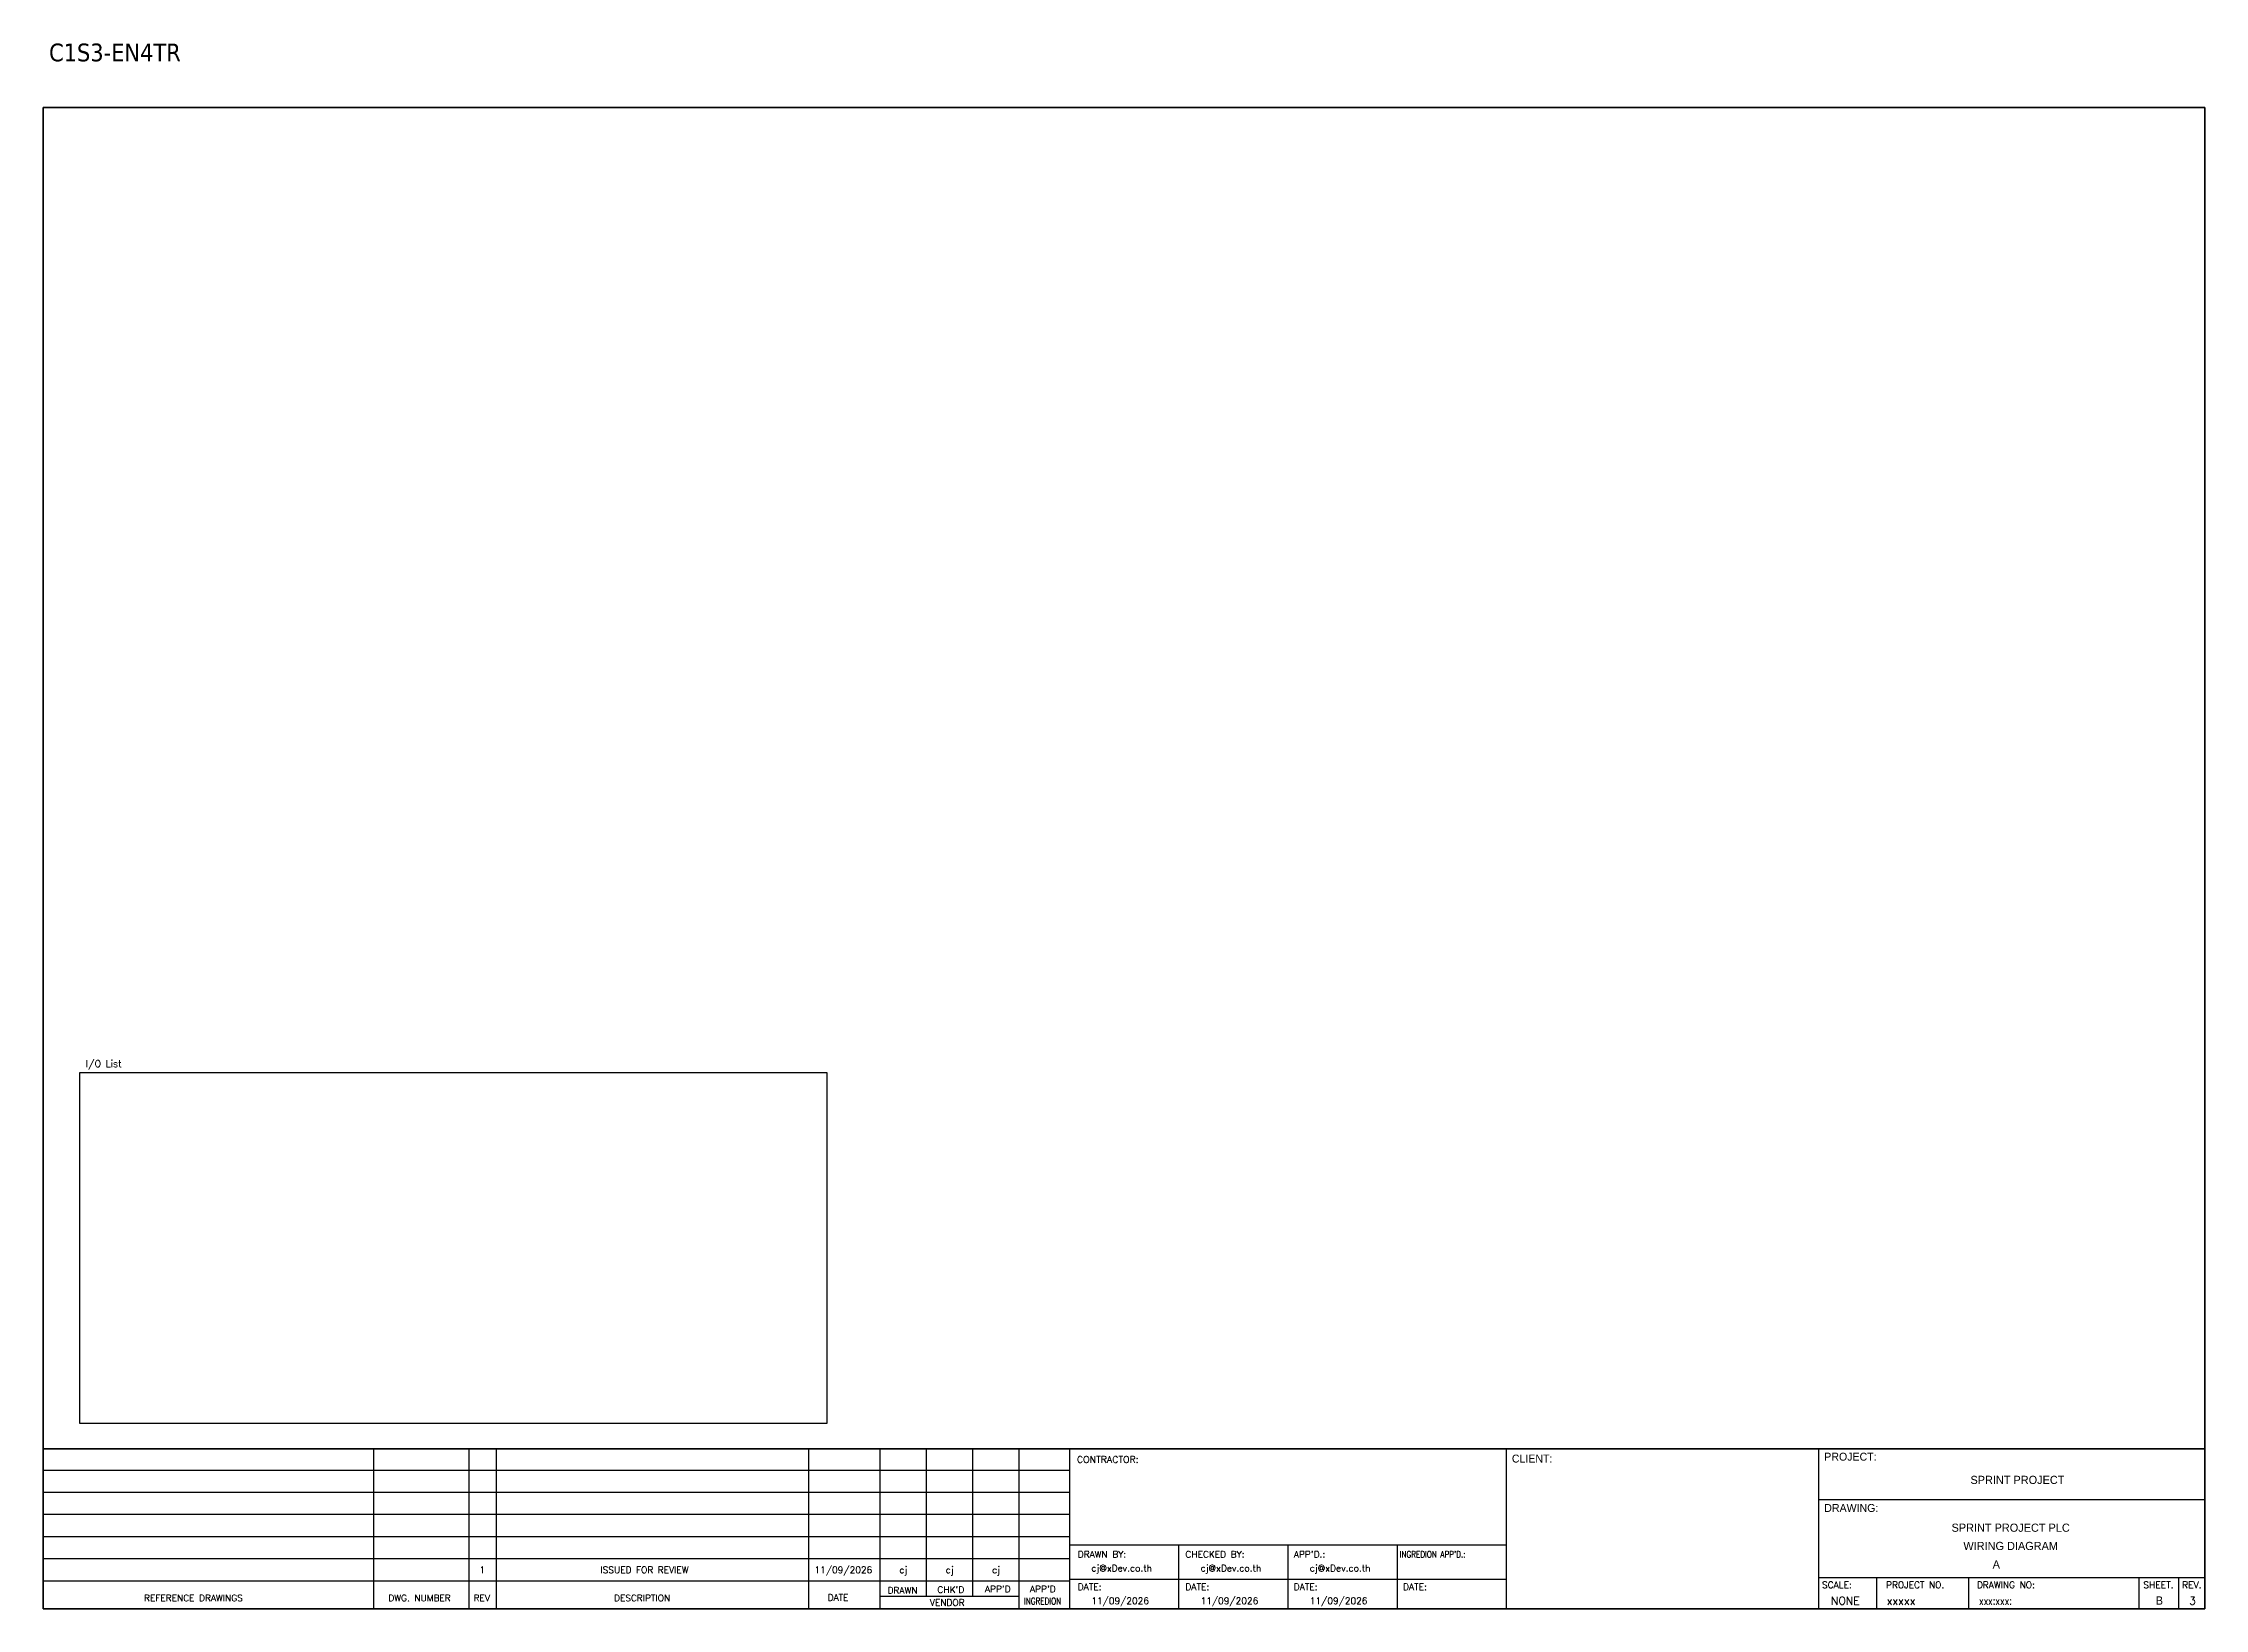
# Model space of a CAD drawing. Header units: millimetres. Extents: x 0 to 62600, y 0 to 14837.
# Drawn here: x 12580 to 16473, y 12017 to 14837 of the extents above; entities that cross this region are included whole.
import ezdxf
from ezdxf.enums import TextEntityAlignment as Align

# ---------------------------------------------------------------- set-up
doc = ezdxf.new("R2010")
doc.units = ezdxf.units.MM
for name, color, linetype in [('GT_1', 9, 'Continuous'), ('HELPPOINT', 7, 'Continuous'), ('MEMBER', 7, 'Continuous')]:
    doc.layers.add(name, color=color, linetype=linetype)
doc.styles.add('HTX11', font='O8111901')
doc.styles.add('ROMANS', font='romans.shx', dxfattribs={"width": 0.85, "height": 25})
doc.styles.add('Tahoma', font='')
doc.styles.get('Tahoma').set_extended_font_data('Tahoma')

msp = doc.modelspace()

# ---------------------------------------------------------------- texts
at = {"color": 2, "style": 'Tahoma'}
msp.add_text('C1S3-EN4TR', height=32, dxfattribs=at).set_placement((12590.3, 14804.1))
at = {"color": 4, "ltscale": 100, "style": 'HTX11'}
for s, p in [('SPRINT PROJECT', (16135.8, 12249)), ('SPRINT PROJECT PLC', (16123.6, 12162.9)), ('WIRING DIAGRAM', (16123.6, 12130))]:
    msp.add_text(s, height=14.693, dxfattribs=at).set_placement(p, align=Align.MIDDLE_CENTER)
at = {"style": 'HTX11'}
for tag, text, height, p in [('A', 'A', 14.8, (16097.7, 12096.7)), ('B', 'CHASSIS C1 SLOT 3', 14.821, (16391.5, 12031.7))]:
    msp.add_attdef(tag, text=text, height=height, dxfattribs=at).set_placement(p, align=Align.MIDDLE_CENTER)
at = {"layer": 'GT_1', "color": 4, "style": 'HTX11'}
for s, p in [('CLIENT:', (15225.2, 12280.3)), ('PROJECT:', (15787.9, 12283.7)), ('DRAWING:', (15787.9, 12191.3))]:
    msp.add_text(s, height=14.25, dxfattribs=at).set_placement(p)
at = {"layer": 'MEMBER', "color": 4, "ltscale": 0.8, "style": 'ROMANS'}
for s, height, p in [('I/O List', 12.35, (12656.5, 12992.4)), ('CONTRACTOR:', 12.35, (14441.8, 12279.6)), ('DRAWN BY:', 11.88, (14443.3, 12109)), ('CHECKED BY:', 11.875, (14637.2, 12109)), ("APP'D.:", 11.88, (14832.4, 12109)), ('cj@xDev.co.th', 11.875, (14467.7, 12084.1)), ('cj@xDev.co.th', 11.875, (14664.5, 12084.1)), ('cj@xDev.co.th', 11.875, (14861.2, 12084.1)), ('REFERENCE DRAWINGS', 11.875, (12761.3, 12030.3)), ('DWG. NUMBER', 11.875, (13201.5, 12030.3)), ('REV', 11.88, (13355, 12030.3)), ('DESCRIPTION', 11.875, (13607.9, 12030.3)), ('DATE', 11.88, (13992.7, 12031.1)), ('DRAWN', 11.88, (14100.7, 12044.1)), ('VENDOR', 11.88, (14176.8, 12022)), ("CHK'D", 11.88, (14190.5, 12045.3)), ("APP'D", 11.88, (14276.1, 12046.5)), ("APP'D", 11.88, (14357.3, 12046.5)), ('DATE:', 11.88, (14443.3, 12050.4)), ('11/09/2026', 11.88, (14467.7, 12025.4)), ('DATE:', 11.88, (14637.2, 12050.4)), ('11/09/2026', 11.88, (14664.5, 12025.4)), ('DATE:', 11.88, (14832.4, 12050.4)), ('11/09/2026', 11.88, (14861.2, 12025.4)), ('DATE:', 11.88, (15029.2, 12050.4)), ('SCALE:', 11.88, (15783.9, 12053.9)), ('NONE', 14.23, (15799.9, 12024.2)), ('PROJECT NO.', 11.875, (15899.1, 12053.9)), ('xxxxx', 14.23, (15900.3, 12024.2)), ('DRAWING NO:', 11.875, (16062.8, 12053.9)), ('SHEET.', 12, (16362.6, 12053.9)), ('REV.', 12, (16432.5, 12053.9))]:
    msp.add_text(s, height=height, dxfattribs=at).set_placement(p)
at = {"layer": 'MEMBER', "color": 4, "ltscale": 0.8, "style": 'ROMANS', "width": 0.8}
for s, height, p in [("INGREDION APP'D.:", 11.875, (15023.2, 12109)), ('INGREDION', 11.88, (14346.5, 12024.8)), ('xxx:xxx:', 14.23, (16066.5, 12024.2))]:
    msp.add_text(s, height=height, dxfattribs=at).set_placement(p)
at = {"layer": 'MEMBER', "color": 4, "ltscale": 0.8, "style": 'ROMANS'}
for s, height, p in [('1', 11.9, (13370.8, 12086.8)), ('ISSUED FOR REVIEW', 11.875, (13662.9, 12086.8)), ('11/09/2026', 11.88, (14021.1, 12086.8)), ('cj', 11.88, (14129, 12086.8)), ('cj', 11.88, (14212.6, 12086.8)), ('cj', 11.88, (14296.1, 12086.8))]:
    msp.add_text(s, height=height, dxfattribs=at).set_placement(p, align=Align.MIDDLE_CENTER)
msp.add_text('3', height=14.2, dxfattribs=at).set_placement((16451.1, 12024.2), align=Align.CENTER)

# ---------------------------------------------------------------- linework, layer by layer
at = {"color": 4}
for p, q in [((15882.2, 12073), (15882.2, 12016.9)), ((16047.5, 12073), (16047.5, 12016.9))]:
    msp.add_line(p, q, dxfattribs=at)
at = {"color": 4, "ltscale": 0.5}
for p, q in [((16354.6, 12073), (16354.6, 12016.9)), ((16354.6, 12073), (16354.6, 12016.9)), ((16425.8, 12073), (16425.8, 12016.9)), ((16425.8, 12073), (16425.8, 12016.9))]:
    msp.add_line(p, q, dxfattribs=at)
msp.add_lwpolyline([(12645.6, 12982.7), (13991.4, 12982.7), (13991.4, 12350.6), (12645.6, 12350.6)], close=True)
at = {"layer": 'GT_1', "color": 4}
for p, q in [((13175.3, 12016.9), (13175.3, 12305)), ((13347.2, 12016.9), (13347.2, 12305)), ((13396.3, 12016.9), (13396.3, 12305)), ((13959, 12016.9), (13959, 12305)), ((14087.3, 12016.9), (14087.3, 12305)), ((14170.9, 12038.7), (14170.9, 12305)), ((14254.4, 12038.7), (14254.4, 12305)), ((14337.7, 12016.9), (14337.7, 12305)), ((14428.7, 12016.9), (14428.7, 12305)), ((15215.7, 12016.9), (15215.7, 12305)), ((15778, 12016.9), (15778, 12305)), ((15778, 12016.9), (15778, 12305)), ((15778, 12016.9), (15778, 12305)), ((14428.7, 12266.2), (12579.9, 12266.2)), ((14428.7, 12226.4), (12579.9, 12226.4)), ((14428.7, 12186.4), (12579.9, 12186.4)), ((14428.7, 12146.5), (12579.9, 12146.5)), ((15215.7, 12131.2), (14428.7, 12131.2)), ((14625.5, 12016.9), (14625.5, 12131.2)), ((14822.2, 12016.9), (14822.2, 12131.2)), ((15019, 12016.9), (15019, 12131.2)), ((14428.7, 12106.6), (12579.9, 12106.6)), ((15215.7, 12069.7), (14428.7, 12069.7)), ((15778, 12073), (16473.2, 12073)), ((14428.6, 12066.7), (12579.9, 12066.7)), ((14337.7, 12038.7), (14087.3, 12038.7))]:
    msp.add_line(p, q, dxfattribs=at)
at = {"layer": 'HELPPOINT', "color": 4, "lineweight": 35}
for p, q in [((12579.9, 12016.9), (12579.9, 14721.1)), ((12579.9, 14721.1), (16473.2, 14721.1)), ((12579.9, 12016.9), (12579.9, 14721.1)), ((12579.9, 14721.1), (16473.2, 14721.1)), ((16473.2, 14721.1), (16473.2, 12016.9)), ((16473.2, 14721.1), (16473.2, 12016.9)), ((16473.2, 12016.9), (12579.9, 12016.9)), ((16473.2, 12016.9), (12579.9, 12016.9))]:
    msp.add_line(p, q, dxfattribs=at)
at = {"layer": 'HELPPOINT', "color": 4}
for p, q in [((15778, 12213.4), (16473.2, 12213.4)), ((15778, 12213.4), (16473.2, 12213.4)), ((15778, 12073), (16473.2, 12073))]:
    msp.add_line(p, q, dxfattribs=at)
at = {"layer": 'MEMBER', "color": 4, "lineweight": 35}
msp.add_line((12579.9, 12305), (16473.2, 12305), dxfattribs=at)
msp.add_line((12579.9, 12305), (16473.2, 12305), dxfattribs=at)
at = {"layer": 'MEMBER', "color": 4}
for p, q in [((15778, 12213.4), (16473.2, 12213.4)), ((15778, 12213.4), (16473.2, 12213.4)), ((15778, 12073), (16473.2, 12073)), ((15778, 12073), (16473.2, 12073))]:
    msp.add_line(p, q, dxfattribs=at)

msp.set_redraw_order([(e.dxf.handle, doc.entitydb.next_handle()) for e in msp.query("TEXT MTEXT ATTDEF DIMENSION ARC_DIMENSION")])  # texts and dimensions are drawn at this point

doc.saveas('drawing.dxf')
